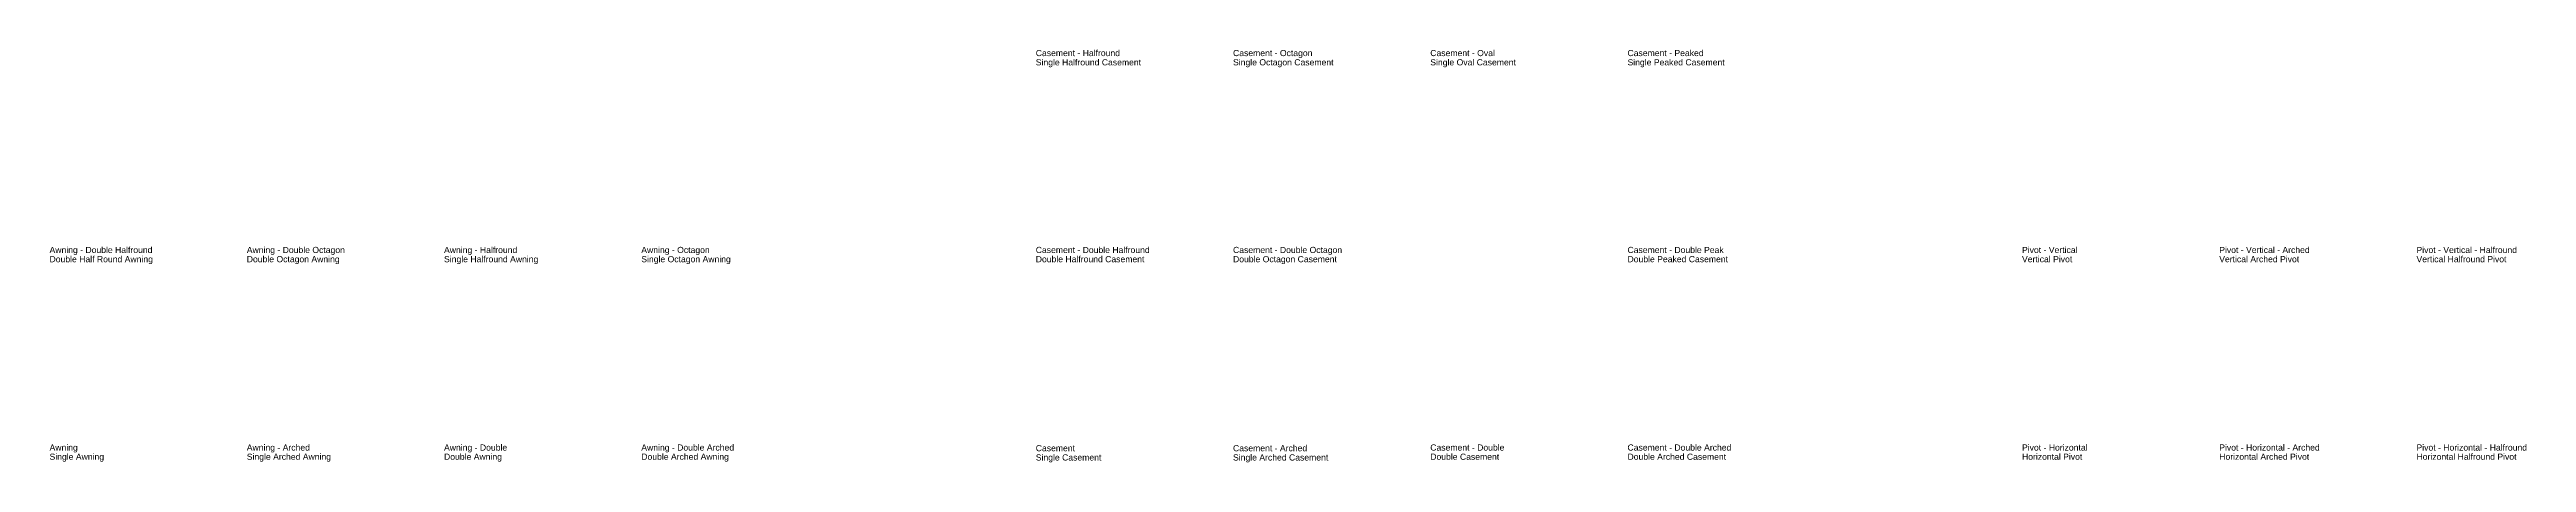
# Model space of a CAD drawing. Header units: millimetres. Extents: x 35 to 84879, y 22 to 29156.
# Drawn here: x 14433 to 59640, y 22 to 7543 of the extents above; entities that cross this region are included whole.
import ezdxf

# ---------------------------------------------------------------- set-up
doc = ezdxf.new("R2010")
doc.units = ezdxf.units.MM
doc.header["$LTSCALE"] = 0.5
doc.styles.add('Titles', font='arial.ttf', dxfattribs={"width": 0.75})

msp = doc.modelspace()

# ---------------------------------------------------------------- texts
at = {"style": 'Titles'}
for s, p in [('Single Halfround Casement ', (32433, 7256)), ('Casement - Halfround', (32433, 7425)), ('Single Octagon Casement ', (36033, 7256)), ('Casement - Octagon', (36033, 7425)), ('Single Oval Casement ', (39633, 7256)), ('Casement - Oval', (39633, 7425)), ('Single Peaked Casement ', (43233, 7256)), ('Casement - Peaked', (43233, 7425)), ('Awning - Double Halfround', (14433, 3837)), ('Double Half Round Awning ', (14433, 3669)), ('Awning - Double Octagon', (18033, 3837)), ('Double Octagon Awning ', (18033, 3669)), ('Awning - Halfround', (21633, 3837)), ('Single Halfround Awning', (21633, 3669)), ('Awning - Octagon', (25233, 3837)), ('Single Octagon Awning', (25233, 3669)), ('Casement - Double Halfround', (32433, 3837)), ('Double Halfround Casement ', (32433, 3669)), ('Casement - Double Octagon', (36033, 3837)), ('Double Octagon Casement ', (36033, 3669)), ('Casement - Double Peak', (43233, 3837)), ('Double Peaked Casement ', (43233, 3669)), ('Vertical Pivot', (50433, 3669)), ('Pivot - Vertical', (50433, 3837)), ('Vertical Arched Pivot', (54033, 3669)), ('Pivot - Vertical - Arched', (54033, 3837)), ('Vertical Halfround Pivot', (57633, 3669)), ('Pivot - Vertical - Halfround', (57633, 3837)), ('Awning', (14433, 237)), ('Single Awning', (14433, 69)), ('Awning - Arched', (18033, 237)), ('Single Arched Awning', (18033, 69)), ('Awning - Double', (21633, 237)), ('Double Awning ', (21633, 69)), ('Awning - Double Arched', (25233, 237)), ('Double Arched Awning ', (25233, 69)), ('Single Casement ', (32433, 56)), ('Casement', (32433, 225)), ('Single Arched Casement ', (36033, 56)), ('Casement - Arched', (36033, 225)), ('Casement - Double', (39633, 237)), ('Double Casement ', (39633, 69)), ('Casement - Double Arched', (43233, 237)), ('Double Arched Casement ', (43233, 69)), ('Pivot - Horizontal', (50433, 237)), ('Horizontal Pivot', (50433, 69)), ('Pivot - Horizontal - Arched', (54033, 237)), ('Horizontal Arched Pivot', (54033, 69)), ('Pivot - Horizontal - Halfround', (57633, 237)), ('Horizontal Halfround Pivot', (57633, 69))]:
    msp.add_text(s, height=112.5, dxfattribs=at).set_placement(p)

doc.saveas('drawing.dxf')
